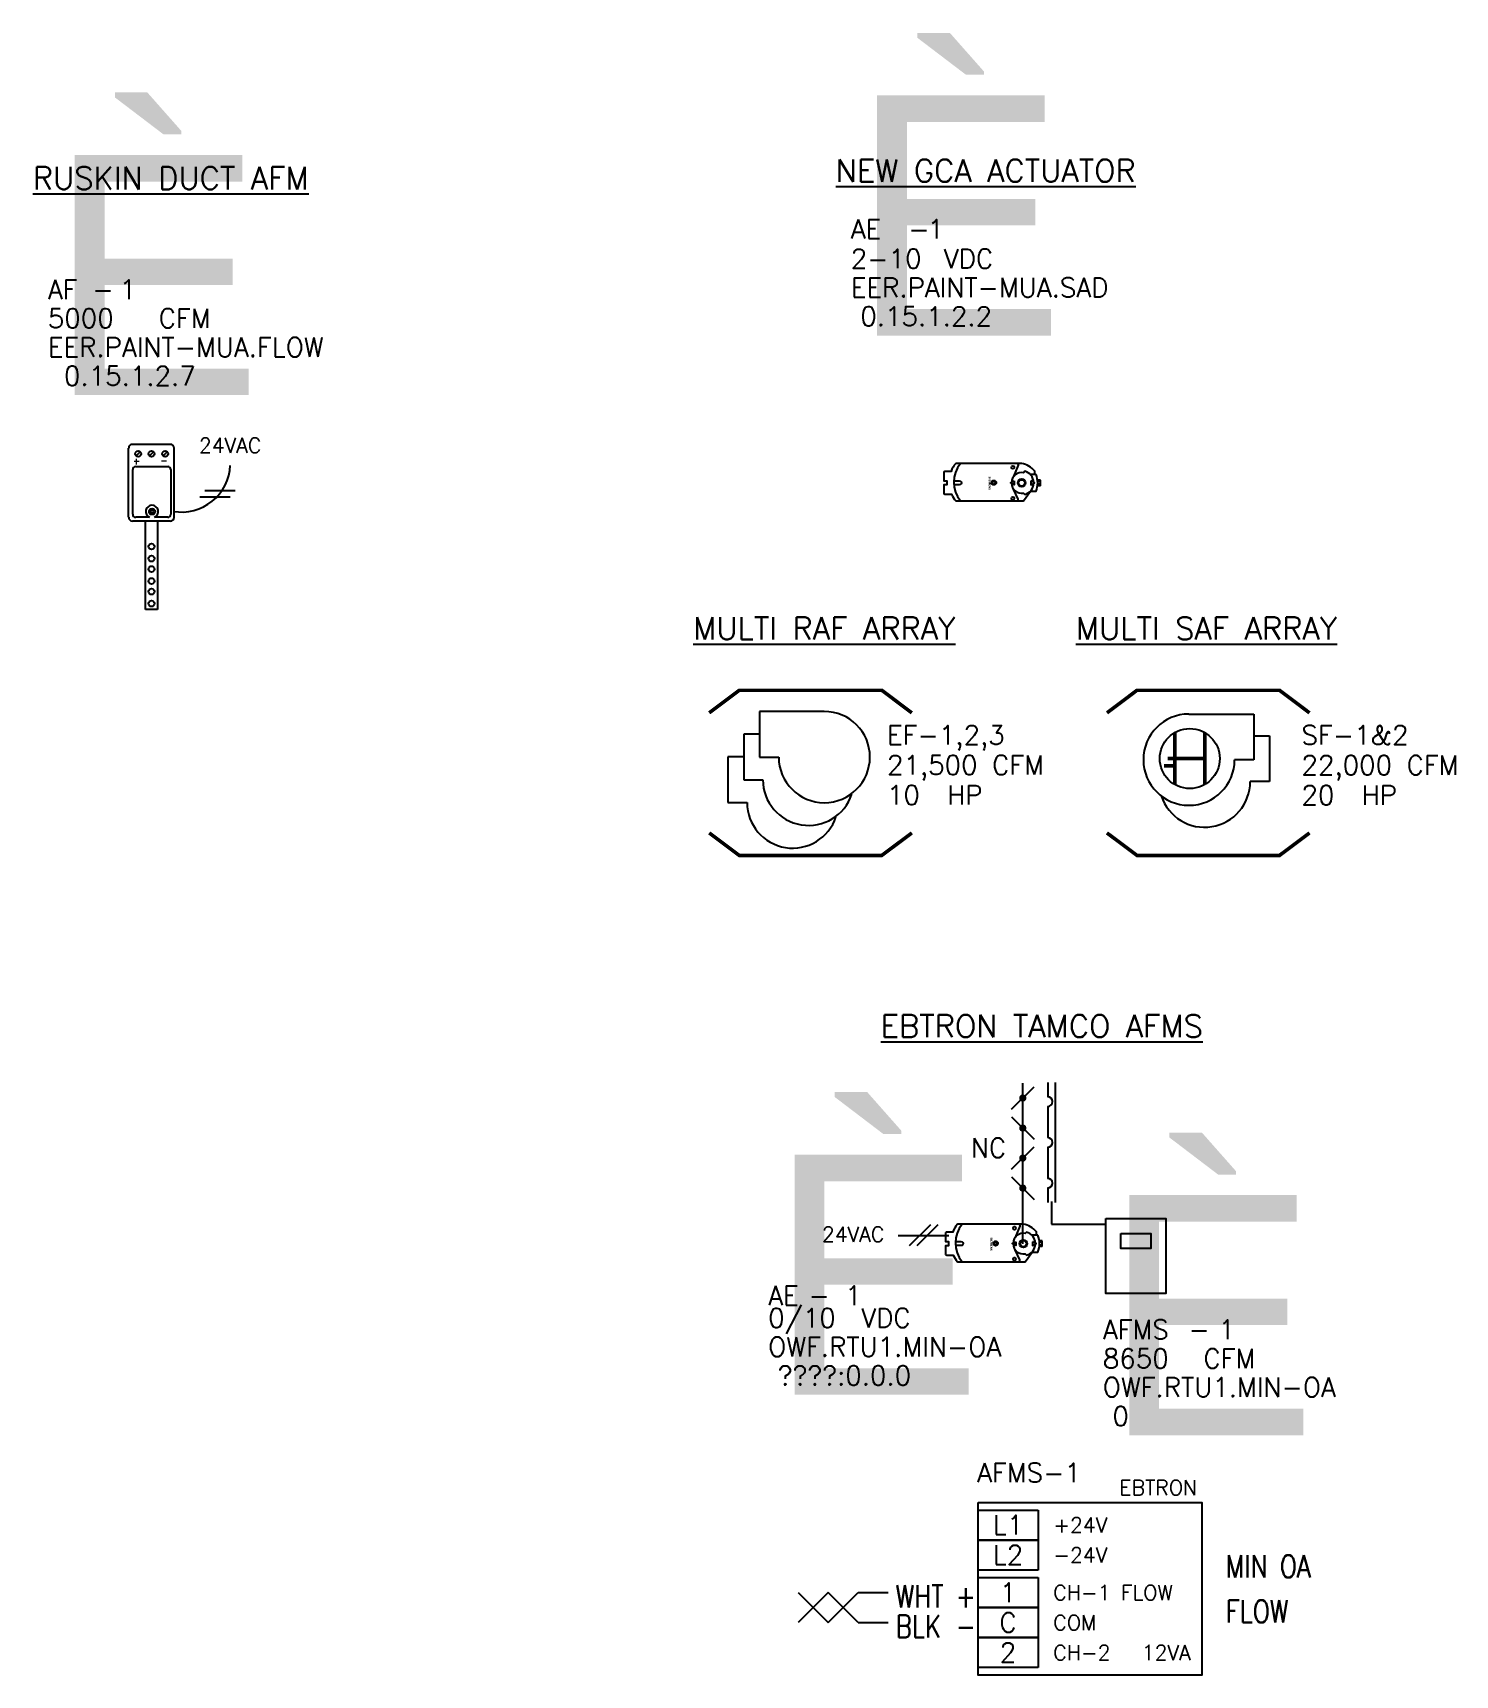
# Model space of a CAD drawing. Extents: x -2.4 to 62.2, y -8.6 to 10.3.
# Drawn here: x 9.5 to 15.42, y 3.06 to 9.9 of the extents above; entities that cross this region are included whole.
import ezdxf
from ezdxf.enums import TextEntityAlignment as Align

# ---------------------------------------------------------------- set-up
doc = ezdxf.new("R2010")
doc.units = 0
doc.header["$LTSCALE"] = 0.25
doc.header["$MEASUREMENT"] = 0
doc.linetypes.add('DASHED', pattern=[0.75, 0.5, -0.25])
doc.layers.get('0').update_dxf_attribs({"linetype": 'CONTINUOUS'})
for name, color, linetype in [('ELECTRIC', 1, 'CONTINUOUS'), ('MECHSYS', 7, 'CONTINUOUS'), ('TITLE-REV', 7, 'CONTINUOUS')]:
    doc.layers.add(name, color=color, linetype=linetype)
doc.styles.add('NEWTXT', font='newtxt')
doc.styles.get("Standard").update_dxf_attribs({"font": 'SIMPLEX.shx'})

msp = doc.modelspace()

# ---------------------------------------------------------------- texts
for s, p in [('24VAC', (12.7863, 4.8672)), ('EBTRON', (14.0248, 3.8125)), ('12VA', (14.1185, 3.125))]:
    msp.add_text(s, height=0.0625).set_placement(p)
at = {"color": 1, "width": 0.8}
for s, p in [('MIN OA', (14.4687, 3.4688)), ('FLOW', (14.4687, 3.2813))]:
    msp.add_text(s, height=0.09375, dxfattribs=at).set_placement(p)
at = {"color": 3, "linetype": 'DASHED', "width": 0.8}
for s, height, p in [('WHT', 0.09375, (13.0937, 3.3438)), ('+', 0.0938, (13.3437, 3.3438)), ('BLK', 0.09375, (13.0937, 3.2188)), ('-', 0.0938, (13.3437, 3.2188))]:
    msp.add_text(s, height=height, dxfattribs=at).set_placement(p)
at = {"char_height": 0.09375, "attachment_point": 1}
for s, width, insert in [('{\\LNEW GCA ACTUATOR }', 1.537564, (12.8438, 9.375)), ('{\\LRUSKIN DUCT AFM}', 1.53125, (9.5, 9.3438)), ('{\\LMULTI RAF ARRAY}', 1.537564, (12.25, 7.4688)), ('{\\LMULTI SAF ARRAY}', 1.537564, (13.8438, 7.4688)), ('{\\LEBTRON TAMCO AFMS}', 1.929388, (13.0312, 5.8125))]:
    msp.add_mtext_dynamic_manual_height_columns(s, width=width, gutter_width=0.4688, heights=[0], dxfattribs=dict(at, insert=insert))
at = {"layer": 'ELECTRIC'}
for s, height, p in [('AFMS-1', 0.08025, (13.4322, 3.8657)), ('+24V', 0.0625, (13.75, 3.6563)), ('-24V', 0.0625, (13.75, 3.5313)), ('CH-1 FLOW', 0.0625, (13.75, 3.375)), ('COM', 0.0625, (13.75, 3.25)), ('CH-2', 0.0625, (13.75, 3.125))]:
    msp.add_text(s, height=height, dxfattribs=at).set_placement(p)

# ---------------------------------------------------------------- blocks, each defined once
blk = doc.blocks.new('sielogo')
at = {"layer": 'MECHSYS', "linetype": 'Continuous'}
for points in [[(0.11, 0.17), (0.12, 0.17), (0.13, 0.17), (0.13, 0.14), (0.12, 0.14), (0.1, 0.15), (0.09, 0.15), (0.08, 0.15), (0.08, 0.14), (0.07, 0.14), (0.08, 0.13), (0.08, 0.12), (0.11, 0.11), (0.12, 0.1), (0.13, 0.09), (0.14, 0.08), (0.14, 0.07), (0.14, 0.07), (0.14, 0.06), (0.13, 0.05), (0.12, 0.04), (0.11, 0.03), (0.1, 0.03), (0.09, 0.03), (0.08, 0.03), (0.07, 0.03), (0.06, 0.03), (0.04, 0.03), (0.03, 0.03), (0.03, 0.06), (0.05, 0.06), (0.06, 0.05), (0.07, 0.05), (0.08, 0.05), (0.09, 0.05), (0.1, 0.06), (0.1, 0.07), (0.09, 0.07), (0.09, 0.08), (0.06, 0.09), (0.05, 0.1), (0.04, 0.1), (0.04, 0.11), (0.03, 0.12), (0.03, 0.13), (0.03, 0.14), (0.04, 0.15), (0.05, 0.16), (0.06, 0.17), (0.07, 0.17), (0.08, 0.17), (0.09, 0.17), (0.1, 0.17)], [(0.16, 0.03), (0.2, 0.03), (0.2, 0.17), (0.16, 0.17)], [(0.28, 0.14), (0.28, 0.11), (0.33, 0.11), (0.28, 0.11), (0.33, 0.11), (0.33, 0.09), (0.28, 0.09), (0.28, 0.06), (0.34, 0.06), (0.28, 0.06), (0.34, 0.06), (0.34, 0.03), (0.24, 0.03), (0.24, 0.17), (0.34, 0.17), (0.34, 0.14)], [(0.5, 0.03), (0.5, 0.12), (0.46, 0.03), (0.43, 0.03), (0.4, 0.12), (0.4, 0.03), (0.37, 0.03), (0.37, 0.17), (0.42, 0.17), (0.45, 0.08), (0.49, 0.17), (0.54, 0.17), (0.54, 0.03)], [(0.67, 0.09), (0.62, 0.09), (0.62, 0.06), (0.68, 0.06), (0.62, 0.06), (0.68, 0.06), (0.68, 0.03), (0.57, 0.03), (0.57, 0.17), (0.68, 0.17), (0.68, 0.14), (0.62, 0.14), (0.62, 0.11), (0.67, 0.11), (0.62, 0.11), (0.67, 0.11)], [(0.78, 0.03), (0.73, 0.12), (0.73, 0.03), (0.7, 0.03), (0.7, 0.17), (0.75, 0.17), (0.8, 0.08), (0.8, 0.17), (0.83, 0.17), (0.83, 0.03)], [(0.93, 0.15), (0.91, 0.15), (0.9, 0.15), (0.9, 0.14), (0.89, 0.14), (0.89, 0.13), (0.91, 0.12), (0.93, 0.11), (0.94, 0.1), (0.95, 0.1), (0.96, 0.09), (0.96, 0.08), (0.96, 0.07), (0.96, 0.06), (0.96, 0.05), (0.95, 0.04), (0.94, 0.03), (0.92, 0.03), (0.91, 0.03), (0.9, 0.03), (0.89, 0.03), (0.88, 0.03), (0.87, 0.03), (0.85, 0.03), (0.85, 0.06), (0.87, 0.06), (0.88, 0.05), (0.89, 0.05), (0.9, 0.05), (0.91, 0.05), (0.92, 0.06), (0.92, 0.06), (0.92, 0.07), (0.91, 0.08), (0.88, 0.09), (0.87, 0.1), (0.86, 0.1), (0.86, 0.11), (0.85, 0.12), (0.85, 0.13), (0.85, 0.14), (0.86, 0.15), (0.87, 0.16), (0.88, 0.17), (0.89, 0.17), (0.9, 0.17), (0.91, 0.17), (0.92, 0.17), (0.93, 0.17), (0.94, 0.17), (0.95, 0.17), (0.95, 0.14), (0.94, 0.14)]]:
    blk.add_hatch(color=134, dxfattribs=at).paths.add_polyline_path(points)
blk = doc.blocks.new('GMA161_1P')
for p, q in [((-0.2704, -0.0785), (-0.2577, -0.0785)), ((-0.2704, -0.0785), (-0.2704, -0.102)), ((-0.2704, -0.0844), (-0.2583, -0.0844)), ((-0.2704, -0.0961), (-0.2583, -0.0961)), ((-0.2704, -0.102), (-0.2577, -0.102))]:
    blk.add_line(p, q)
for points in [[(-0.2272, -0.0551), (-0.2512, -0.0551, 0.208843), (-0.2512, -0.1253)], [(-0.2462, -0.1253), (-0.2462, -0.1391, 0.181242), (-0.1916, -0.1712), (0.0832, -0.1712, 0.07884), (0.1027, -0.138), (0.1286, -0.138, 0.414214), (0.1325, -0.1341), (0.1325, -0.0992), (0.1196, -0.0992), (0.1196, -0.0816), (0.1325, -0.0816), (0.1325, -0.0467, 0.414214), (0.1286, -0.0428), (0.1005, -0.0428, 0.066968), (0.0832, -0.015), (-0.1991, -0.015), (-0.2278, -0.0551)], [(-0.1487, -0.0882, 0.450672), (-0.1989, -0.0479), (-0.204, -0.0419, 0.333802), (-0.2415, -0.0887, 0.333802)], [(-0.1723, -0.015), (-0.176, -0.018, 0.332042), (-0.1772, -0.0225), (-0.1575, -0.0642)], [(-0.2415, -0.0918, 0.333802), (-0.204, -0.1386), (-0.1989, -0.1326, 0.450672), (-0.1487, -0.0923)], [(-0.1723, -0.1712), (-0.176, -0.1682, -0.332042), (-0.1772, -0.1636), (-0.1574, -0.1163)], [(0.0915, -0.0986), (0.0683, -0.0986, -1.058614), (0.0683, -0.0819), (0.0911, -0.082)]]:
    blk.add_lwpolyline(points, format="xyb")
blk.add_lwpolyline([(-0.2512, -0.1253), (-0.2272, -0.1253)])
for points in [[(-0.2292, -0.0981), (-0.2292, -0.0824), (-0.2446, -0.0902)], [(-0.1601, -0.0981), (-0.1601, -0.0824), (-0.1447, -0.0902)]]:
    blk.add_lwpolyline(points, close=True)
for centre, radius in [((-0.1548, -0.0258), 0.00634), ((-0.1916, -0.0902), 0.0162), ((-0.1916, -0.0902), 0.0131), ((-0.076, -0.0912), 0.00952), ((-0.076, -0.0912), 0.00582), ((-0.1548, -0.1547), 0.00634)]:
    blk.add_circle(centre, radius)
blk.add_arc((-0.0298, -0.0931), 0.1214, 319.95618, 40.04382)
at = {"xscale": 0.05859375, "yscale": 0.05859375, "zscale": 0.05859375, "rotation": 90}
blk.add_blockref('sielogo', (-0.0522, -0.1175), dxfattribs=at)
at = {"style": 'NEWTXT', "flags": 8}
blk.add_attdef('%%200', (-0.4488, 0.2203), '', height=1, dxfattribs=at)
for tag, p, height, flags in [('C1', (-0.5606, 0.9366), 0.001, 9), ('PARTNO', (-0.4605, 0.8521), 0.08, 9), ('R', (-0.5288, 0.7156), 0.08, 8), ('SYMRNG', (-0.4483, 0.6081), 0.08, 1), ('RANGE', (-0.4488, 0.5003), 0.08, 8), ('UNITS', (-0.0612, 0.5003), 0.08, 8), ('T', (-0.4088, 0.2603), 0.08, 8), ('DETAIL', (-0.4441, 0.0907), 0.08, 8), ('##', (0.0938, 0.0892), 0.08, 8), ('C2', (0.4956, 0.0553), 0.001, 9)]:
    blk.add_attdef(tag, p, '', height=height, dxfattribs=dict(flags=flags))
at = {"color": 1, "flags": 8}
for tag, p in [('CS', (-0.4488, 0.7156)), ('-', (-0.2088, 0.7153))]:
    blk.add_attdef(tag, p, '', height=0.08, dxfattribs=at)
at = {"color": 1}
blk.add_attdef('NNN', (-0.1288, 0.7156), '', height=0.08, dxfattribs=at)
at = {"color": 6, "flags": 8}
blk.add_attdef('QTY', (0.1112, 0.7153), '', height=0.08, dxfattribs=at)
at = {"color": 4, "flags": 8}
blk.add_attdef('PTNAME', (-0.4488, 0.3803), '', height=0.08, dxfattribs=at)
blk = doc.blocks.new('_AFCRFN')
for p, q in [((-0.27, 0.19), (-0.27, 0)), ((0, 0.19), (-0.27, 0.19)), ((-0.27, 0), (-0.19, 0))]:
    blk.add_line(p, q)
blk.add_arc((0, 0), 0.19, 180, 90)
at = {"style": 'NEWTXT', "flags": 8}
blk.add_attdef('%%200', (-0.25, -0.91), '', height=1, dxfattribs=at)
for tag, p, height, flags in [('C1', (-0.3133, -0.2839), 0.001, 9), ('T', (-0.21, -0.87), 0.08, 8), ('DETAIL', (-0.2501, -0.9906), 0.08, 8), ('##', (0.2499, -0.9906), 0.08, 8), ('C2', (0.6002, -1.0723), 0.001, 9)]:
    blk.add_attdef(tag, p, '', height=height, dxfattribs=dict(flags=flags))
at = {"color": 1, "flags": 8}
for tag, p in [('CS', (-0.25, -0.375)), ('-', (-0.01, -0.3752))]:
    blk.add_attdef(tag, p, '', height=0.08, dxfattribs=at)
at = {"color": 1}
blk.add_attdef('NNN', (0.07, -0.375), '', height=0.08, dxfattribs=at)
for tag, p in [('#CFM', (-0.25, -0.5)), ('CFM', (0.1875, -0.5)), ('#HP', (-0.25, -0.625)), ('HP', (0, -0.625))]:
    blk.add_attdef(tag, p, '', height=0.08)
at = {"color": 4, "flags": 8}
blk.add_attdef('PTNAME', (-0.25, -0.75), '', height=0.08, dxfattribs=at)
blk = doc.blocks.new('_AFCSFN')
for p, q in [((0, 0.19), (0.27, 0.19)), ((0.27, 0.19), (0.27, 0)), ((0.27, 0), (0.19, 0))]:
    blk.add_line(p, q)
blk.add_arc((0, 0), 0.19, 90, 0)
at = {"style": 'NEWTXT', "flags": 8}
blk.add_attdef('%%200', (-0.25, -0.91), '', height=1, dxfattribs=at)
for tag, p, height, flags in [('C1', (-0.3133, -0.2839), 0.001, 9), ('T', (-0.21, -0.87), 0.08, 8), ('DETAIL', (-0.2501, -0.9906), 0.08, 8), ('##', (0.2499, -0.9906), 0.08, 8), ('C2', (0.6002, -1.0723), 0.001, 9)]:
    blk.add_attdef(tag, p, '', height=height, dxfattribs=dict(flags=flags))
at = {"color": 1, "flags": 8}
for tag, p in [('CS', (-0.25, -0.375)), ('-', (-0.01, -0.3752))]:
    blk.add_attdef(tag, p, '', height=0.08, dxfattribs=at)
at = {"color": 1}
blk.add_attdef('NNN', (0.1013, -0.375), '', height=0.08, dxfattribs=at)
for tag, p in [('#CFM', (-0.25, -0.5)), ('CFM', (0.1875, -0.5)), ('#HP', (-0.25, -0.625)), ('HP', (0, -0.625))]:
    blk.add_attdef(tag, p, '', height=0.08)
at = {"color": 4, "flags": 8}
blk.add_attdef('PTNAME', (-0.25, -0.75), '', height=0.08, dxfattribs=at)
blk = doc.blocks.new('_AFMSBELL')
at = {"const_width": 0.015}
for points in [[(-0.0625, 0.1083), (-0.0625, -0.1083)], [(0.0625, 0.1083), (0.0625, -0.1083)]]:
    blk.add_lwpolyline(points, dxfattribs=at)
at = {"layer": 'MECHSYS', "const_width": 0.015}
for points in [[(0.0625, 0), (-0.0924, 0)], [(-0.0587, -0.0301), (-0.1079, -0.0301)]]:
    blk.add_lwpolyline(points, dxfattribs=at)
at = {"layer": 'MECHSYS'}
blk.add_circle((0, 0), 0.125, dxfattribs=at)
for tag, p, height, flags in [('C1', (-0.996, 0.3388), 0.001, 9), ('PARTNO', (-0.8842, 0.2376), 0.08, 9), ('R', (-0.9642, 0.1178), 0.08, 8), ('C2', (0.1707, 0.0293), 0.001, 9)]:
    blk.add_attdef(tag, p, '', height=height, dxfattribs=dict(flags=flags))
at = {"color": 1, "flags": 8}
for tag, p in [('CS', (-0.8842, 0.1178)), ('-', (-0.5649, 0.1176))]:
    blk.add_attdef(tag, p, '', height=0.08, dxfattribs=at)
at = {"color": 1}
blk.add_attdef('NNN', (-0.4849, 0.1178), '', height=0.08, dxfattribs=at)
at = {"color": 6, "flags": 8}
blk.add_attdef('QTY', (-0.216, 0.1176), '', height=0.08, dxfattribs=at)
blk = doc.blocks.new('_SYSETAG')
at = {"color": 1}
for p, q in [((-0.125, 0.0625), (0.125, 0.0625)), ((-0.125, -0.0625), (-0.125, 0.0625)), ((0.125, 0.0625), (0.125, -0.0625)), ((0.125, -0.0625), (-0.125, -0.0625))]:
    blk.add_line(p, q, dxfattribs=at)
blk.add_attdef('TERMTAG', text='', height=0.08, dxfattribs=at).set_placement((-0.0012, 0.0008), align=Align.MIDDLE)
blk = doc.blocks.new('_AMDOB')
for p, q in [((-0.0469, 0.1406), (0.0469, 0.2344)), ((0, -0.25), (0, 0.25)), ((-0.0469, 0.1094), (0.0469, 0.0156)), ((-0.0469, -0.1094), (0.0469, -0.0156)), ((-0.0469, -0.1406), (0.0469, -0.2344))]:
    blk.add_line(p, q)
at = {"const_width": 0.015}
for points in [[(-0.0075, 0.1875, 1), (0.0075, 0.1875, 1)], [(-0.0075, 0.0625, 1), (0.0075, 0.0625, 1)], [(-0.0075, -0.0625, 1), (0.0075, -0.0625, 1)], [(-0.0075, -0.1875, 1), (0.0075, -0.1875, 1)]]:
    blk.add_lwpolyline(points, format="xyb", close=True, dxfattribs=at)
for tag, p, height, flags in [('HEIGHT', (-0.5232, 0.0764), 0.08, 9), ('C1', (0.0444, 0.121), 0.001, 9), ('R', (0.0762, 0.025), 0.08, 8), ('WIDTH', (-0.5122, -0.1535), 0.08, 9), ('C2', (0.5341, -0.1381), 0.001, 9)]:
    blk.add_attdef(tag, p, '', height=height, dxfattribs=dict(flags=flags))
at = {"color": 1, "flags": 8}
for tag, p in [('CS', (0.1441, 0.0273)), ('-', (0.2223, 0.0271))]:
    blk.add_attdef(tag, p, '', height=0.08, dxfattribs=at)
at = {"color": 1}
blk.add_attdef('NNN', (0.3023, 0.0273), '', height=0.08, dxfattribs=at)
at = {"color": 6, "flags": 8}
blk.add_attdef('QTY', (0.5544, 0.0282), '', height=0.08, dxfattribs=at)
at = {"color": 7}
blk.add_attdef('NORM', (0.1782, -0.0944), '', height=0.08, dxfattribs=at)
blk = doc.blocks.new('_SYSPT')
at = {"style": 'NEWTXT', "flags": 8}
blk.add_attdef('%%200', (0.0818, -0.5878), '', height=1, dxfattribs=at)
for tag, p, height, flags in [('C1', (-0.03, 0.0335), 0.001, 9), ('PARTNO', (0.0818, -0.0678), 0.08, 9), ('R', (0.0018, -0.1875), 0.08, 8), ('RANGE', (0.0818, -0.3078), 0.08, 8), ('UNITS', (0.6418, -0.3078), 0.08, 8), ('T', (0.1218, -0.5478), 0.08, 8), ('DETAIL', (0.0865, -0.7174), 0.08, 8), ('##', (0.6243, -0.7189), 0.08, 8), ('C2', (1.0262, -0.7528), 0.001, 9)]:
    blk.add_attdef(tag, p, '', height=height, dxfattribs=dict(flags=flags))
at = {"color": 1, "flags": 8}
for tag, p in [('CS', (0.0818, -0.1875)), ('-', (0.3218, -0.1878))]:
    blk.add_attdef(tag, p, '', height=0.08, dxfattribs=at)
at = {"color": 1}
blk.add_attdef('NNN', (0.4018, -0.1875), '', height=0.08, dxfattribs=at)
at = {"color": 6, "flags": 8}
blk.add_attdef('QTY', (0.6418, -0.1878), '', height=0.08, dxfattribs=at)
at = {"color": 4, "flags": 8}
blk.add_attdef('PTNAME', (0.0818, -0.4278), '', height=0.08, dxfattribs=at)
blk = doc.blocks.new('AMS_DP')
for p, q in [((16.5522, 3.1557), (16.5522, 3.4434)), ((16.7263, 3.4592), (16.5681, 3.4592)), ((16.6002, 3.4285), (16.5836, 3.4114)), ((16.6558, 3.4285), (16.6391, 3.4114)), ((16.7127, 3.4285), (16.696, 3.4114)), ((16.7421, 3.1557), (16.7421, 3.4434)), ((16.5694, 3.1681), (16.5694, 3.354)), ((16.582, 3.3666), (16.7151, 3.3666)), ((16.7278, 3.354), (16.7278, 3.1681)), ((16.6389, 3.1554), (16.582, 3.1554)), ((16.7151, 3.1554), (16.6594, 3.1554)), ((16.7263, 3.1398), (16.5681, 3.1398))]:
    blk.add_line(p, q)
for centre, radius in [((16.5919, 3.42), 0.0124), ((16.6474, 3.42), 0.0124), ((16.7043, 3.42), 0.0124), ((16.6496, 3.1792), 0.0124), ((16.6496, 3.1795), 0.00619)]:
    blk.add_circle(centre, radius)
for centre, radius, start, end in [((16.5681, 3.4434), 0.0158, 90, 180), ((16.7263, 3.4434), 0.0158, 0, 90), ((16.582, 3.354), 0.0127, 90, 180), ((16.7151, 3.354), 0.0127, 0, 90), ((16.5681, 3.1557), 0.0158, 180, 270), ((16.582, 3.1681), 0.0127, 180, 270), ((16.6494, 3.1794), 0.0261, 293.05892, 246.94108), ((16.7151, 3.1681), 0.0127, 270, 0), ((16.7263, 3.1557), 0.0158, 270, 0)]:
    blk.add_arc(centre, radius, start, end)
at = {"layer": 'TITLE-REV'}
for p, q in [((16.849, 3.2406), (16.9753, 3.2406)), ((16.8701, 3.2667), (16.9964, 3.2667))]:
    blk.add_line(p, q, dxfattribs=at)
blk.add_arc((16.7722, 3.3805), 0.2033, 260.30701, 357.56853, dxfattribs=at)
for s, p in [('+', (16.6005, 3.3996)), ('-', (16.7152, 3.4004))]:
    blk.add_text(s, height=0.0275, rotation=180).set_placement(p)
at = {"style": 'NEWTXT', "flags": 8}
blk.add_attdef('%%200', (16.2265, 3.7634), '', height=1, dxfattribs=at)
for tag, p, height, flags in [('C1', (16.113, 4.3846), 0.001, 9), ('PARTNO', (16.2247, 4.2834), 0.08, 9), ('R', (16.1448, 4.1636), 0.08, 8), ('RANGE', (16.2247, 4.0434), 0.08, 8), ('UNITS', (16.6597, 4.0434), 0.08, 8), ('T', (16.2919, 3.8034), 0.08, 8), ('CC', (16.4119, 3.8034), 0.08, 8), ('L', (16.6119, 3.8034), 0.08, 8), ('SS', (16.702, 3.8034), 0.08, 8), ('PP', (16.9065, 3.8034), 0.08, 8), ('DETAIL', (16.2262, 3.6616), 0.08, 8), ('##', (16.7641, 3.6601), 0.08, 8), ('C2', (17.0808, 3.6449), 0.001, 9)]:
    blk.add_attdef(tag, p, '', height=height, dxfattribs=dict(flags=flags))
at = {"color": 1, "flags": 8}
for tag, p in [('CS', (16.2248, 4.1636)), ('-', (16.544, 4.1634))]:
    blk.add_attdef(tag, p, '', height=0.08, dxfattribs=at)
at = {"color": 1}
blk.add_attdef('NNN', (16.6241, 4.1636), '', height=0.08, dxfattribs=at)
at = {"color": 6, "flags": 8}
blk.add_attdef('QTY', (16.8929, 4.1634), '', height=0.08, dxfattribs=at)
at = {"color": 4, "flags": 8}
blk.add_attdef('PTNAME', (16.2247, 3.9234), '', height=0.08, dxfattribs=at)
at = {"layer": 'TITLE-REV'}
blk.add_text('24VAC', height=0.0625, dxfattribs=at).set_placement((16.9749, 3.4235), align=Align.CENTER)

# ---------------------------------------------------------------- linework, layer by layer
for p, q in [((9.9693, 7.5), (9.9693, 7.8687)), ((10.0193, 7.8687), (10.0193, 7.5)), ((10.0193, 7.5), (9.9693, 7.5)), ((12.5254, 6.9812), (12.4604, 6.9812)), ((12.4604, 6.9812), (12.4604, 6.7912)), ((14.585, 6.9737), (14.65, 6.9737)), ((14.65, 6.9737), (14.65, 6.7837)), ((12.4595, 6.8866), (12.3945, 6.8866)), ((12.3945, 6.8866), (12.3945, 6.6966)), ((12.4604, 6.7912), (12.5404, 6.7912)), ((14.65, 6.7837), (14.57, 6.7837)), ((12.3945, 6.6966), (12.4745, 6.6966)), ((13.2385, 4.9382), (13.1501, 4.8498)), ((13.2697, 4.9382), (13.1813, 4.8498))]:
    msp.add_line(p, q)
at = {"color": 1}
for p, q in [((12.6875, 3.4063), (12.8125, 3.2813)), ((12.8125, 3.4063), (12.6875, 3.2813)), ((12.8125, 3.2813), (12.9375, 3.4063)), ((12.9375, 3.2813), (12.8125, 3.4063)), ((12.9375, 3.4063), (13.0625, 3.4063)), ((12.9375, 3.2813), (13.0625, 3.2813))]:
    msp.add_line(p, q, dxfattribs=at)
for centre in [(9.9943, 7.7625), (9.9943, 7.7125), (9.9943, 7.6687), (9.9943, 7.6187), (9.9943, 7.575), (9.9943, 7.525)]:
    msp.add_circle(centre, 0.0125)
for centre, start, end in [((12.7304, 6.7912), 180, 341.68373), ((14.38, 6.7837), 198.31627, 0), ((12.6645, 6.6966), 180, 341.68373)]:
    msp.add_arc(centre, 0.19, start, end)
at = {"layer": 'ELECTRIC'}
for p, q in [((13.7423, 5.0355), (13.7423, 4.9404)), ((13.7423, 4.9404), (13.9685, 4.9404)), ((13.1045, 4.894), (13.3153, 4.894))]:
    msp.add_line(p, q, dxfattribs=at)
at = {"layer": 'MECHSYS'}
for p, q in [((13.7268, 5.5312), (13.7268, 5.4707)), ((13.758, 5.5312), (13.758, 5.0312)), ((13.7269, 5.4312), (13.7266, 5.301)), ((13.7266, 5.2615), (13.7269, 5.1313)), ((13.7269, 5.0918), (13.7269, 5.0311)), ((13.6228, 4.859), (13.6228, 5.0287))]:
    msp.add_line(p, q, dxfattribs=at)
at = {"layer": 'MECHSYS', "const_width": 0.015}
for points in [[(12.317, 7.07), (12.442, 7.1638), (13.0358, 7.1638), (13.1608, 7.07)], [(13.9733, 7.07), (14.0983, 7.1638), (14.692, 7.1638), (14.817, 7.07)], [(12.317, 6.57), (12.442, 6.4763), (13.0358, 6.4763), (13.1608, 6.57)], [(13.9733, 6.57), (14.0983, 6.4763), (14.692, 6.4763), (14.817, 6.57)]]:
    msp.add_lwpolyline(points, dxfattribs=at)
at = {"layer": 'MECHSYS'}
for points in [[(13.9688, 4.9639), (14.2188, 4.9639), (14.2188, 4.6514), (13.9688, 4.6514)], [(14.0312, 4.9014), (14.1562, 4.9014), (14.1562, 4.8389), (14.0312, 4.8389)], [(13.4375, 3.7813), (14.3685, 3.7813), (14.3685, 3.0625), (13.4375, 3.0625)]]:
    msp.add_lwpolyline(points, close=True, dxfattribs=at)
for centre in [(13.7269, 5.4509), (13.7266, 5.2812), (13.7269, 5.1116)]:
    msp.add_arc(centre, 0.0198, 270, 90, dxfattribs=at)

# ---------------------------------------------------------------- block references
ref = msp.add_blockref('_AFCRFN', (12.7962, 6.8859))
ref.add_attrib('CS', 'EF-1,2,3', (13.0574, 6.9379), dxfattribs={"color": 1, "height": 0.08})
ref.add_attrib('#CFM', '21,500', (13.0574, 6.8129), dxfattribs={"height": 0.08})
ref.add_attrib('CFM', 'CFM', (13.4949, 6.8129), dxfattribs={"height": 0.08})
ref.add_attrib('#HP', '10', (13.0574, 6.6879), dxfattribs={"height": 0.08})
ref.add_attrib('HP', 'HP', (13.3074, 6.6879), dxfattribs={"height": 0.08})
ref = msp.add_blockref('_AFCSFN', (14.315, 6.875))
ref.add_attrib('CS', 'SF-1&2', (14.7837, 6.9375), dxfattribs={"color": 1, "height": 0.08})
ref.add_attrib('#CFM', '22,000', (14.7837, 6.8125), dxfattribs={"height": 0.08})
ref.add_attrib('CFM', 'CFM', (15.2212, 6.8125), dxfattribs={"height": 0.08})
ref.add_attrib('#HP', '20', (14.7837, 6.6875), dxfattribs={"height": 0.08})
ref.add_attrib('HP', 'HP', (15.0337, 6.6875), dxfattribs={"height": 0.08})
at = {"color": 3}
msp.add_blockref('_AFMSBELL', (14.3182, 6.8796), dxfattribs=at)
ref = msp.add_blockref('_AMDOB', (13.6228, 5.2784))
ref.add_attrib('NORM', 'NC', (13.4062, 5.2188), dxfattribs={"color": 7, "height": 0.08})
at = {"layer": 'MECHSYS'}
ref = msp.add_blockref('GMA161_1P', (13.4267, 7.9375), dxfattribs=dict(at, rotation=180))
ref.add_attrib('CS', 'AE', (12.9063, 9.0449), dxfattribs={"layer": '0', "color": 1, "height": 0.08, "flags": 8})
ref.add_attrib('-', '-', (13.1463, 9.0447), dxfattribs={"layer": '0', "color": 1, "height": 0.08, "flags": 8})
ref.add_attrib('NNN', '1', (13.2263, 9.0449), dxfattribs={"layer": '0', "color": 1, "height": 0.08})
ref.add_attrib('RANGE', '2-10', (12.9063, 8.9214), dxfattribs={"layer": '0', "height": 0.08, "flags": 8})
ref.add_attrib('UNITS', 'VDC', (13.2938, 8.9214), dxfattribs={"layer": '0', "height": 0.08, "flags": 8})
ref.add_attrib('PTNAME', 'EER.PAINT-MUA.SAD', (12.9063, 8.8014), dxfattribs={"layer": '0', "color": 4, "height": 0.08, "flags": 8})
ref.add_attrib('%%200', '%%200', (12.9063, 8.6414), dxfattribs={"layer": '0', "height": 1, "style": 'NEWTXT', "flags": 8})
ref.add_attrib('T', '0.15.1.2.2', (12.9463, 8.6814), dxfattribs={"layer": '0', "height": 0.08, "flags": 8})
ref = msp.add_blockref('GMA161_1P', (13.4337, 4.7693), dxfattribs=dict(at, rotation=180))
ref.add_attrib('CS', 'AE', (12.5625, 4.6034), dxfattribs={"layer": '0', "color": 1, "height": 0.08, "flags": 8})
ref.add_attrib('-', '-', (12.73, 4.6034), dxfattribs={"layer": '0', "color": 1, "height": 0.08, "flags": 8})
ref.add_attrib('NNN', '1', (12.8825, 4.6034), dxfattribs={"layer": '0', "color": 1, "height": 0.08})
ref.add_attrib('RANGE', '0/10', (12.5625, 4.51), dxfattribs={"layer": '0', "height": 0.08, "flags": 8})
ref.add_attrib('UNITS', 'VDC', (12.9501, 4.51), dxfattribs={"layer": '0', "height": 0.08, "flags": 8})
ref.add_attrib('PTNAME', 'OWF.RTU1.MIN-OA', (12.5625, 4.39), dxfattribs={"layer": '0', "color": 4, "height": 0.08, "flags": 8})
ref.add_attrib('%%200', '%%200', (12.5625, 4.23), dxfattribs={"layer": '0', "height": 1, "style": 'NEWTXT', "flags": 8})
ref.add_attrib('T', '????:0.0.0', (12.6025, 4.27), dxfattribs={"layer": '0', "height": 0.08, "flags": 8})
ref = msp.add_blockref('_SYSPT', (13.8745, 4.6493), dxfattribs=at)
ref.add_attrib('CS', 'AFMS', (13.9563, 4.4618), dxfattribs={"layer": '0', "color": 1, "height": 0.08, "flags": 8})
ref.add_attrib('NNN', '1', (14.4375, 4.4618), dxfattribs={"layer": '0', "color": 1, "height": 0.08})
ref.add_attrib('RANGE', '8650', (13.9562, 4.3415), dxfattribs={"layer": '0', "height": 0.08, "flags": 8})
ref.add_attrib('UNITS', 'CFM', (14.375, 4.3415), dxfattribs={"layer": '0', "height": 0.08, "flags": 8})
ref.add_attrib('PTNAME', 'OWF.RTU1.MIN-OA', (13.9562, 4.2215), dxfattribs={"layer": '0', "color": 4, "height": 0.08, "flags": 8})
ref.add_attrib('T', '0', (13.9962, 4.1015), dxfattribs={"layer": '0', "height": 0.08, "flags": 8})
ref.add_attrib('-', '-', (14.3125, 4.4615), dxfattribs={"layer": '0', "color": 1, "height": 0.08, "flags": 8})
ref.add_attrib('%%200', '%%200', (13.9562, 4.0615), dxfattribs={"layer": '0', "height": 1, "style": 'NEWTXT', "flags": 8})
for p, values in [((13.5625, 3.6875), {'TERMTAG': 'L1'}), ((13.5625, 3.5625), {'TERMTAG': 'L2'}), ((13.5625, 3.4063), {'TERMTAG': '1'}), ((13.5625, 3.2813), {'TERMTAG': 'C'}), ((13.5625, 3.1563), {'TERMTAG': '2'})]:
    msp.add_blockref('_SYSETAG', p, dxfattribs=at).add_auto_attribs(values)
at = {"layer": 'TITLE-REV'}
ref = msp.add_blockref('AMS_DP', (-6.6532, 4.7289), dxfattribs=at)
ref.add_attrib('-', '-', (9.7479, 8.7931), dxfattribs={"layer": '0', "color": 1, "height": 0.08})
ref.add_attrib('%%200', '%%200', (9.5643, 8.3931), dxfattribs={"layer": '0', "height": 1, "style": 'NEWTXT'})
ref.add_attrib('T', '0.15.1.2.7', (9.6297, 8.4331), dxfattribs={"layer": '0', "height": 0.08})
ref.add_attrib('PTNAME', 'EER.PAINT-MUA.FLOW', (9.5625, 8.5531), dxfattribs={"layer": '0', "color": 4, "height": 0.08})
ref.add_attrib('UNITS', 'CFM', (10.0241, 8.6731), dxfattribs={"layer": '0', "height": 0.08})
ref.add_attrib('RANGE', '5000', (9.5625, 8.6731), dxfattribs={"layer": '0', "height": 0.08})
ref.add_attrib('NNN', '1', (9.8616, 8.7934), dxfattribs={"layer": '0', "color": 1, "height": 0.08})
ref.add_attrib('CS', 'AF', (9.5625, 8.7934), dxfattribs={"layer": '0', "color": 1, "height": 0.08})

msp.set_redraw_order([(e.dxf.handle, doc.entitydb.next_handle()) for e in msp.query("TEXT MTEXT ATTDEF DIMENSION ARC_DIMENSION")])  # texts and dimensions are drawn at this point

doc.saveas('drawing.dxf')
